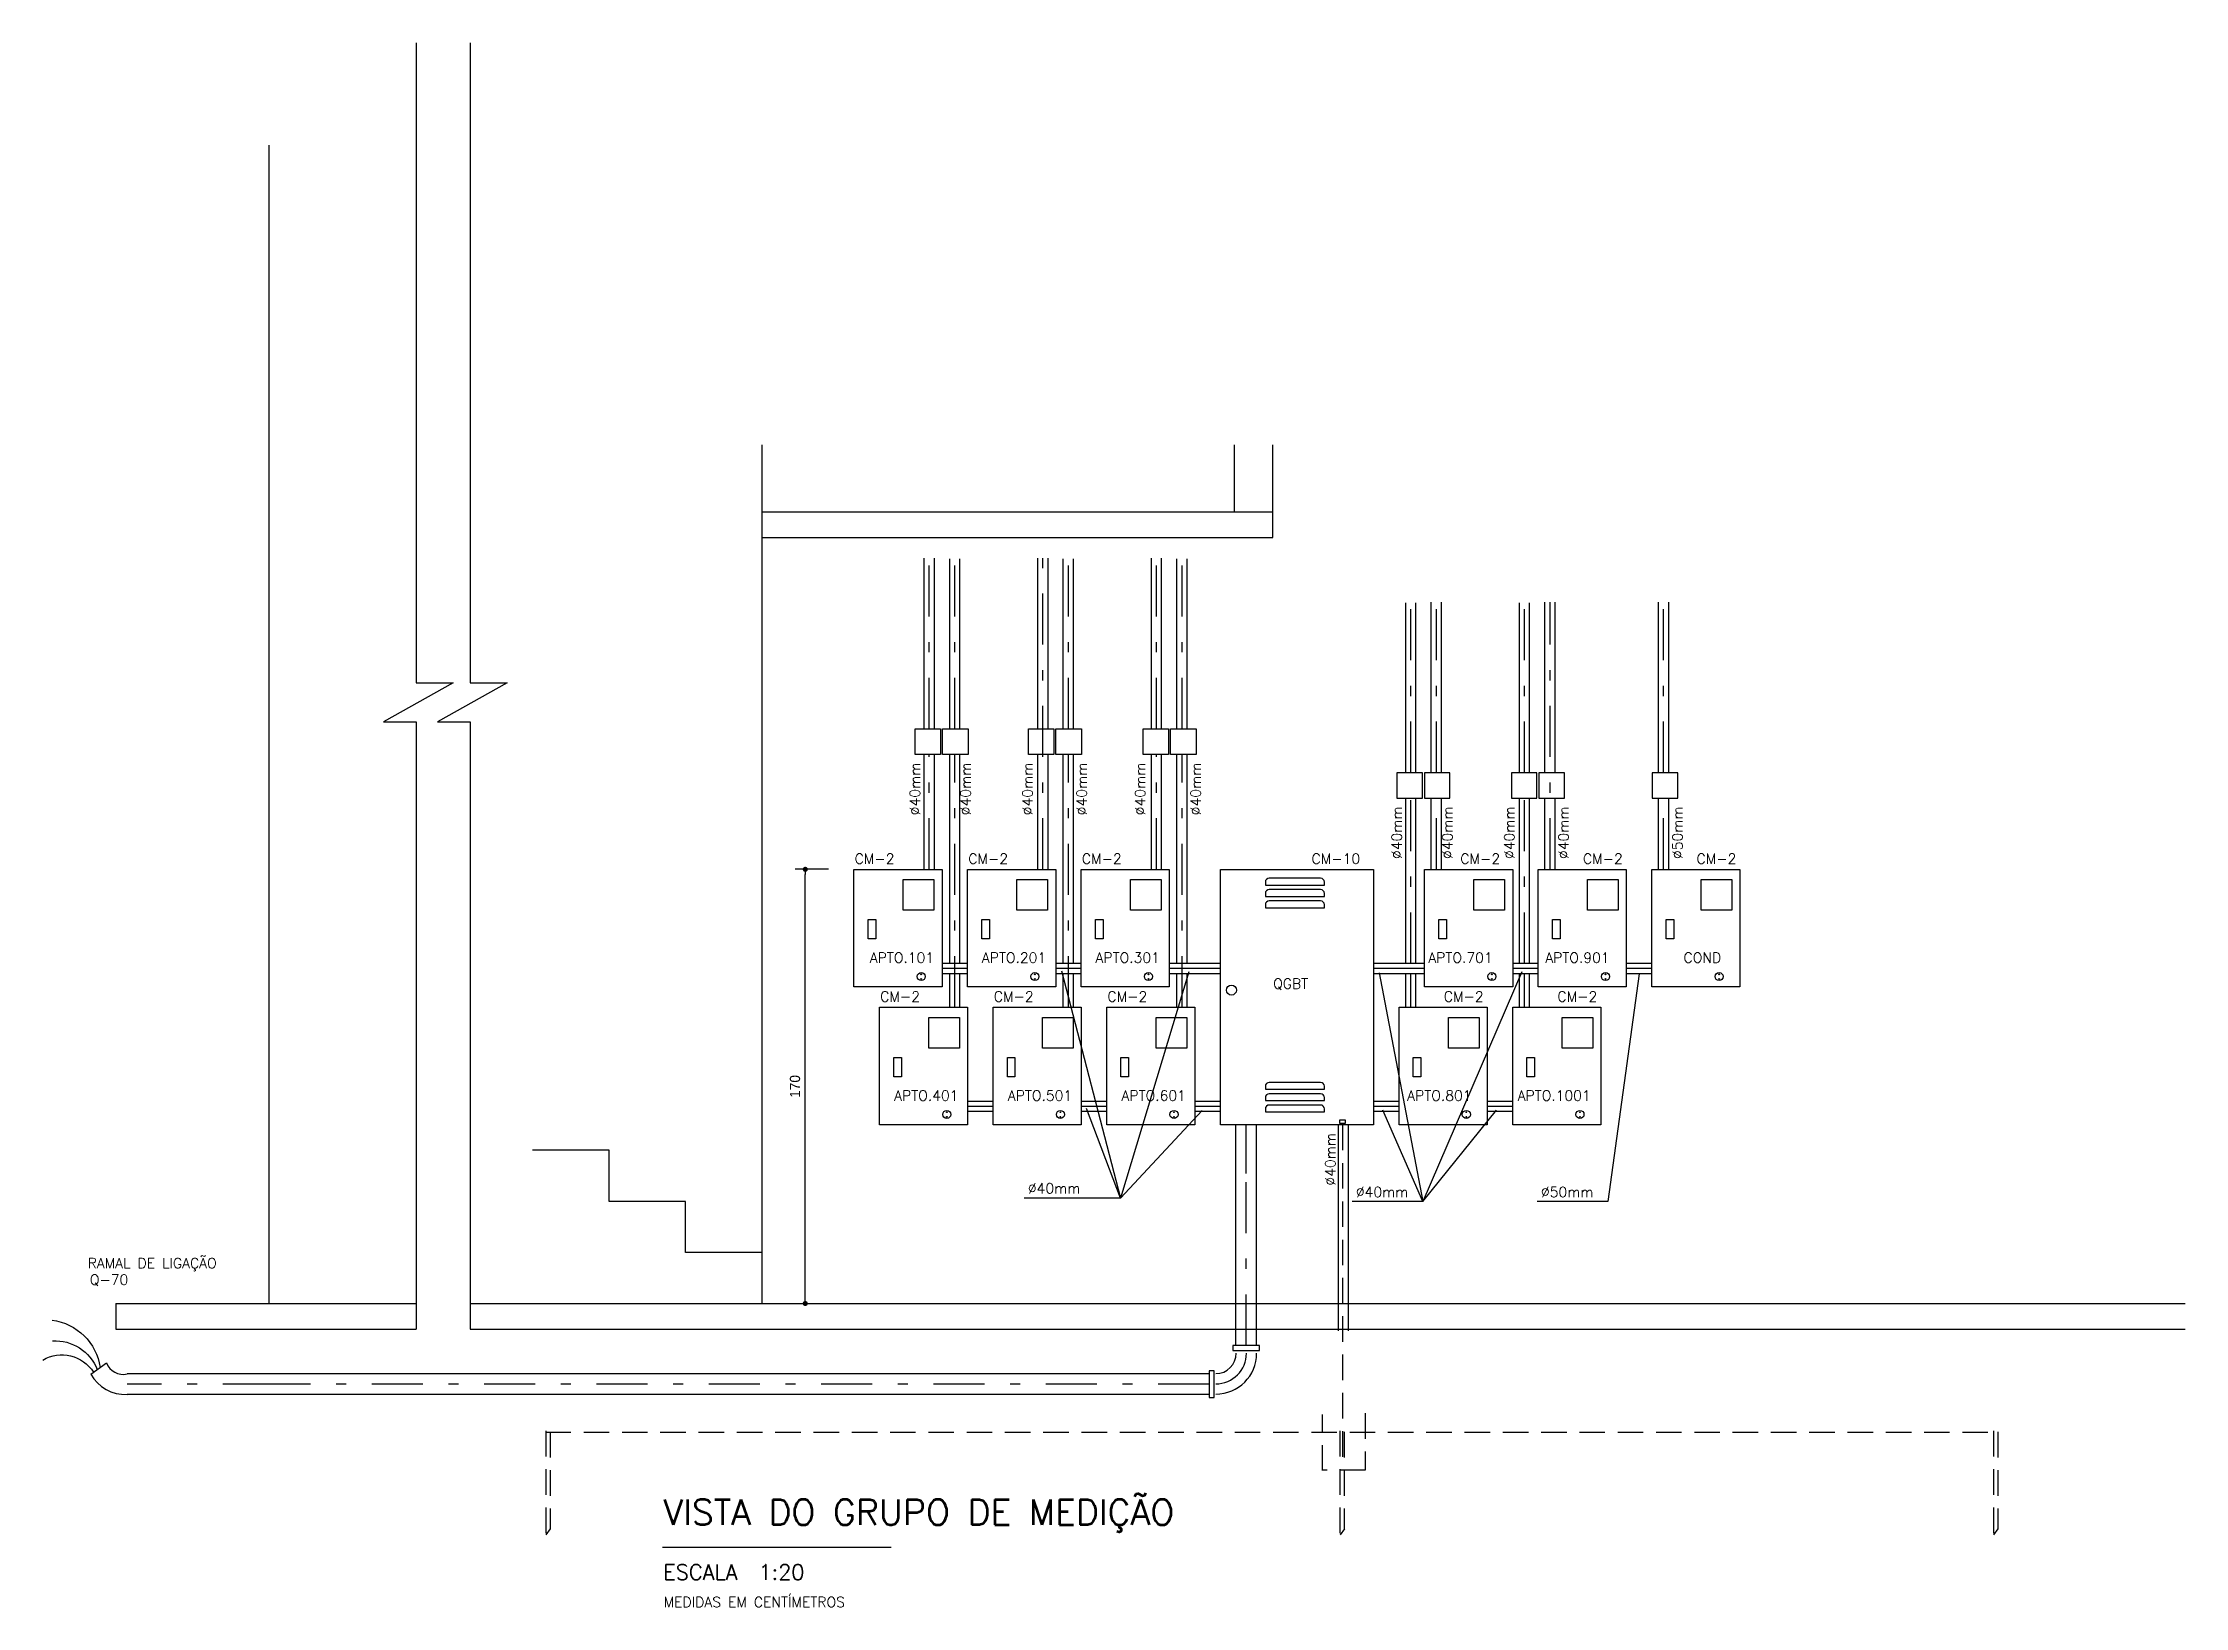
# Model space of a CAD drawing. Header units: millimetres. Extents: x 178 to 457, y 838 to 920.
# Drawn here: x 281.33 to 302.3, y 847.43 to 862.74 of the extents above; entities that cross this region are included whole.
import ezdxf

# ---------------------------------------------------------------- set-up
doc = ezdxf.new("R2010")
doc.units = ezdxf.units.MM
doc.linetypes.add('DASHDOT', pattern=[1, 0.5, -0.25, 0, -0.25])
doc.linetypes.add('HIDDEN', pattern=[0.375, 0.25, -0.125])
for name, color, linetype in [('COTAS', 1, 'Continuous'), ('MEDICAO', 4, 'Continuous'), ('MEDICAO-ELETRICA', 7, 'Continuous'), ('TEXT_MEDICAO', 2, 'Continuous'), ('TITULOS', 6, 'Continuous')]:
    doc.layers.add(name, color=color, linetype=linetype)
doc.styles.add('ROMANS', font='ROMANS.SHX', dxfattribs={"height": 0.05})
doc.dimstyles.new('MEDICAO$0', dxfattribs={"dimtxt": 0.1, "dimasz": 0.05, "dimexe": 0.1, "dimexo": 0.25, "dimgap": 0.05, "dimtad": 1, "dimdec": 4, "dimlfac": 100, "dimdsep": 46, "dimtxsty": 'Standard', "dimblk1": 'DOT', "dimblk2": 'DOT', "dimsah": 1, "dimcen": 2.5, "dimclrd": 1, "dimclre": 1, "dimclrt": 2, "dimadec": 0, "dimazin": 0, "dimtfac": 1, "dimtdec": 4, "dimtmove": 0, "dimatfit": 3, "dimldrblk": 'DOT', "dimfxl": 1, "dimtvp": 1, "dimtolj": 1, "dimtzin": 0, "dimarcsym": 0})

msp = doc.modelspace()

# ---------------------------------------------------------------- texts
at = {"layer": 'TEXT_MEDICAO', "color": 3, "style": 'ROMANS'}
for s, p in [('%%C40mm', (289.9172163, 855.1794027)), ('%%C40mm', (290.4132901, 855.1794027)), ('%%C40mm', (291.0196024, 855.1794027)), ('%%C40mm', (291.5501256, 855.1794027)), ('%%C40mm', (292.1219884, 855.1794027)), ('%%C40mm', (292.6662914, 855.1794027)), ('%%C40mm', (294.6348816, 854.750828)), ('%%C40mm', (295.1309554, 854.750828)), ('%%C40mm', (295.7372676, 854.750828)), ('%%C40mm', (296.2677908, 854.750828)), ('%%C50mm', (297.3839567, 854.750828)), ('%%C40mm', (293.9843184, 851.5544027))]:
    msp.add_text(s, height=0.1, rotation=90, dxfattribs=at).set_placement(p)
for s, p in [('CM-2', (289.2768373, 854.7041983)), ('CM-2', (290.3893373, 854.7041983)), ('CM-2', (291.5018373, 854.7041983)), ('CM-10', (293.7509365, 854.7041983)), ('CM-2', (295.2072129, 854.7041983)), ('CM-2', (296.4080873, 854.7041983)), ('CM-2', (297.5205873, 854.7041983)), ('APTO.101', (289.4245792, 853.7353186)), ('APTO.201', (290.5220743, 853.7353186)), ('APTO.301', (291.6354751, 853.7353186)), ('APTO.701', (294.8938087, 853.7353186)), ('APTO.901', (296.0390209, 853.7353186)), ('COND', (297.3933474, 853.7353186)), ('QGBT', (293.3746033, 853.4809279)), ('APTO.401', (289.6631651, 852.3852402)), ('APTO.501', (290.7765659, 852.3852402)), ('APTO.601', (291.8899666, 852.3852402)), ('APTO.801', (294.6870342, 852.3852401)), ('APTO.1001', (295.7686234, 852.3852401)), ('%%C40mm', (290.9729676, 851.4770843)), ('%%C40mm', (294.1844682, 851.4418453)), ('%%C50mm', (295.9973445, 851.4418453)), ('RAMAL DE LIGAÇÃO', (281.7659479, 850.7452485)), ('Q-70', (281.787363, 850.5833438))]:
    msp.add_text(s, height=0.1, dxfattribs=at).set_placement(p)
at = {"layer": 'TEXT_MEDICAO', "style": 'ROMANS'}
for s, p in [('CM-2', (289.5268373, 853.3541983)), ('CM-2', (290.6393373, 853.3541983)), ('CM-2', (291.7518373, 853.3541983)), ('CM-2', (295.0455873, 853.3541983)), ('CM-2', (296.1580873, 853.3541983)), ('MEDIDAS EM CENTÍMETROS', (287.4068159, 847.4276865))]:
    msp.add_text(s, height=0.1, dxfattribs=at).set_placement(p)
at = {"layer": 'TITULOS', "color": 6, "style": 'ROMANS'}
msp.add_text('VISTA DO GRUPO DE MEDIÇÃO', height=0.25, dxfattribs=at).set_placement((287.4031587, 848.2321011))
at = {"layer": 'TITULOS', "color": 4, "style": 'ROMANS'}
msp.add_text('ESCALA  1:20', height=0.15, dxfattribs=at).set_placement((287.4031587, 847.6954902))

# ---------------------------------------------------------------- blocks, each defined once
blk = doc.blocks.new('CM-2-EF')
at = {"layer": 'MEDICAO'}
for points in [[(0, 0), (0, 0.46), (0.345, 0.46), (0.345, 0)], [(0.3133, 0.4201), (0.3133, 0.3001), (0.1933, 0.3001), (0.1933, 0.4201)], [(0.0557, 0.1877), (0.0557, 0.2634), (0.0857, 0.2634), (0.0857, 0.1877)]]:
    blk.add_lwpolyline(points, close=True, dxfattribs=at)
for centre, radius in [((0.2635, 0.0403), 0.0158), ((0.2634, 0.0489), 0.00145), ((0.2634, 0.031), 0.00145)]:
    blk.add_circle(centre, radius, dxfattribs=at)
blk = doc.blocks.new('CM-10-EF')
at = {"layer": 'MEDICAO'}
for p, q in [((0.1762, 0.9501), (0.1762, 0.938)), ((0.1762, 0.938), (0.4075, 0.938)), ((0.3925, 0.9651), (0.1912, 0.9651)), ((0.4075, 0.938), (0.4075, 0.9501)), ((0.1762, 0.9058), (0.1762, 0.8938)), ((0.1762, 0.8938), (0.4075, 0.8938)), ((0.1762, 0.8616), (0.1762, 0.8495)), ((0.1762, 0.8495), (0.4075, 0.8495)), ((0.3925, 0.9208), (0.1912, 0.9208)), ((0.3925, 0.8766), (0.1912, 0.8766)), ((0.4075, 0.8938), (0.4075, 0.9058)), ((0.4075, 0.8495), (0.4075, 0.8616)), ((0.1762, 0.1508), (0.1762, 0.1388)), ((0.1762, 0.1388), (0.4075, 0.1388)), ((0.1762, 0.1065), (0.1762, 0.0945)), ((0.1762, 0.0945), (0.4075, 0.0945)), ((0.3925, 0.1658), (0.1912, 0.1658)), ((0.3925, 0.1215), (0.1912, 0.1215)), ((0.4075, 0.1388), (0.4075, 0.1508)), ((0.4075, 0.0945), (0.4075, 0.1065)), ((0.1762, 0.0623), (0.1762, 0.0502)), ((0.1762, 0.0502), (0.4075, 0.0502)), ((0.3925, 0.0773), (0.1912, 0.0773)), ((0.4075, 0.0502), (0.4075, 0.0623))]:
    blk.add_line(p, q, dxfattribs=at)
blk.add_lwpolyline([(0, 0), (0, 1), (0.6, 1), (0.6, 0)], close=True, dxfattribs=at)
blk.add_circle((0.0433, 0.5273), 0.0197, dxfattribs=at)
for centre, start, end in [((0.1912, 0.9501), 90, 180), ((0.3925, 0.9501), 0, 90), ((0.1912, 0.9058), 90, 180), ((0.1912, 0.8616), 90, 180), ((0.3925, 0.9058), 0, 90), ((0.3925, 0.8616), 0, 90), ((0.1912, 0.1508), 90, 180), ((0.1912, 0.1065), 90, 180), ((0.3925, 0.1508), 0, 90), ((0.3925, 0.1065), 0, 90), ((0.1912, 0.0623), 90, 180), ((0.3925, 0.0623), 0, 90)]:
    blk.add_arc(centre, 0.015, start, end, dxfattribs=at)
blk = doc.blocks.new('_DOT')
at = {"color": 0, "linetype": 'ByBlock'}
blk.add_line((-0.5, 0), (-1, 0), dxfattribs=at)
at = {"color": 0, "linetype": 'ByBlock', "const_width": 0.5}
blk.add_lwpolyline([(-0.25, 0, 1), (0.25, 0, 1)], format="xyb", close=True, dxfattribs=at)
blk = doc.blocks.new('*D29')
at = {"layer": 'COTAS', "color": 1, "lineweight": -2, "transparency": 16777216}
for p, q in [((289.02, 854.65), (288.693, 854.65)), ((288.793, 850.45), (288.793, 854.6)), ((288.621, 850.4), (288.893, 850.4))]:
    blk.add_line(p, q, dxfattribs=at)
at = {"layer": 'Defpoints', "color": 0, "transparency": 16777216}
for p in [(288.793, 854.65), (289.27, 854.65), (288.371, 850.4)]:
    blk.add_point(p, dxfattribs=at)
at = {"layer": 'COTAS', "color": 1, "lineweight": -2, "transparency": 16777216, "xscale": 0.05, "yscale": 0.05, "zscale": 0.05}
for p, rotation in [((288.793, 854.65), 90), ((288.793, 850.4), 270)]:
    blk.add_blockref('_DOT', p, dxfattribs=dict(at, rotation=rotation))
at = {"layer": 'COTAS', "color": 2, "transparency": 16777216, "insert": (288.693, 852.525), "char_height": 0.1, "attachment_point": 5, "rotation": 90}
blk.add_mtext('\\A1;{170}', dxfattribs=at)

# ---------------------------------------------------------------- dimensions: what is measured, and where the dimension line sits
at = {"layer": 'COTAS'}
dim = msp.add_linear_dim(base=(288.7931245, 854.64963), p1=(288.3714357, 850.39963), p2=(289.2701116, 854.64963), angle=90, text='{170}', dimstyle='MEDICAO$0', dxfattribs=at)
dim.commit()
dim.dimension.update_dxf_attribs({"geometry": '*D29', "text_midpoint": (288.6931245, 852.52463)})

# ---------------------------------------------------------------- linework, layer by layer
at = {"layer": 'MEDICAO', "color": 2}
for p, q in [((284.9834487, 862.7402297), (284.9834487, 856.4746712)), ((285.5113325, 862.7402297), (285.5113325, 856.4746712)), ((289.9576116, 856.02463), (289.9576116, 857.6944695)), ((290.0576116, 856.02463), (290.0576116, 857.6944695)), ((290.2076116, 856.02463), (290.2076116, 857.6884808)), ((290.3076116, 856.02463), (290.3076116, 857.6884808)), ((291.0701116, 856.02463), (291.0701116, 857.6944695)), ((291.1701116, 856.02463), (291.1701116, 857.6944695)), ((291.3201116, 856.02463), (291.3201116, 857.6884808)), ((291.4201116, 856.02463), (291.4201116, 857.6884808)), ((292.1826116, 856.02463), (292.1826116, 857.6944695)), ((292.2826116, 856.02463), (292.2826116, 857.6944695)), ((292.4326116, 856.02463), (292.4326116, 857.6884808)), ((292.5326116, 856.02463), (292.5326116, 857.6884808)), ((294.6730351, 855.5960553), (294.6730351, 857.2599061)), ((294.7730351, 855.5960553), (294.7730351, 857.2599061)), ((294.9230351, 855.5960553), (294.9230351, 857.2658948)), ((295.0230351, 855.5960553), (295.0230351, 857.2658948)), ((295.7855351, 855.5960553), (295.7855351, 857.2599061)), ((295.8855351, 855.5960553), (295.8855351, 857.2599061)), ((296.0355351, 855.5960553), (296.0355351, 857.2658948)), ((296.1355351, 855.5960553), (296.1355351, 857.2658948)), ((297.1480351, 855.5960553), (297.1480351, 857.2658948)), ((297.2480351, 855.5960553), (297.2480351, 857.2658948)), ((285.344776, 856.4746712), (284.663988, 856.0935817)), ((284.9834487, 856.4746712), (285.344776, 856.4746712)), ((285.8726598, 856.4746712), (285.1918718, 856.0935817)), ((285.5113325, 856.4746712), (285.8726598, 856.4746712)), ((284.663988, 856.0935817), (284.9834487, 856.0935817)), ((284.9834487, 856.0935817), (284.9834487, 850.14963)), ((285.1918718, 856.0935817), (285.5113325, 856.0935817)), ((285.5113325, 856.0935817), (285.5113325, 850.14963)), ((289.9576116, 854.64963), (289.9576116, 855.77463)), ((290.0576116, 854.64963), (290.0576116, 855.77463)), ((290.2076116, 853.7282047), (290.2076116, 855.77463)), ((290.3076116, 853.7282047), (290.3076116, 855.77463)), ((291.0701116, 854.64963), (291.0701116, 855.77463)), ((291.1701116, 854.64963), (291.1701116, 855.77463)), ((291.3201116, 853.7282047), (291.3201116, 855.77463)), ((291.4201116, 853.7282047), (291.4201116, 855.77463)), ((292.1826116, 854.64963), (292.1826116, 855.77463)), ((292.2826116, 854.64963), (292.2826116, 855.77463)), ((292.4326116, 853.7282047), (292.4326116, 855.77463)), ((292.5326116, 853.7282047), (292.5326116, 855.77463)), ((294.6730351, 853.7282047), (294.6730351, 855.3460553)), ((294.7730351, 853.7282047), (294.7730351, 855.3460553)), ((294.9230351, 854.64963), (294.9230351, 855.3460553)), ((295.0230351, 854.64963), (295.0230351, 855.3460553)), ((295.7855351, 853.7282047), (295.7855351, 855.3460553)), ((295.8855351, 853.7282047), (295.8855351, 855.3460553)), ((296.0355351, 854.64963), (296.0355351, 855.3460553)), ((296.1355351, 854.64963), (296.1355351, 855.3460553)), ((297.1480351, 854.64963), (297.1480351, 855.3460553)), ((297.2480351, 854.64963), (297.2480351, 855.3460553)), ((290.3849732, 853.7282047), (290.1326116, 853.7282047)), ((290.3849732, 853.6282047), (290.1326116, 853.6282047)), ((290.2076116, 853.29963), (290.2076116, 853.6282047)), ((290.3076116, 853.29963), (290.3076116, 853.6282047)), ((291.4974732, 853.7282047), (291.2451116, 853.7282047)), ((291.4974732, 853.6282047), (291.2451116, 853.6282047)), ((291.3201116, 853.29963), (291.3201116, 853.6282047)), ((291.4201116, 853.29963), (291.4201116, 853.6282047)), ((292.8576116, 853.7282047), (292.3576116, 853.7282047)), ((292.8576116, 853.6282047), (292.3576116, 853.6282047)), ((292.4326116, 853.29963), (292.4326116, 853.6282047)), ((292.5326116, 853.29963), (292.5326116, 853.6282047)), ((294.8576116, 853.7282047), (294.3576116, 853.7282047)), ((294.8576116, 853.6282047), (294.3576116, 853.6282047)), ((294.6730351, 853.29963), (294.6730351, 853.6282047)), ((294.7730351, 853.29963), (294.7730351, 853.6282047)), ((295.9724732, 853.7282047), (295.7201116, 853.7282047)), ((295.9724732, 853.6282047), (295.7201116, 853.6282047)), ((295.7855351, 853.29963), (295.7855351, 853.6282047)), ((295.8855351, 853.29963), (295.8855351, 853.6282047)), ((297.0849732, 853.7282047), (296.8326116, 853.7282047)), ((297.0849732, 853.6282047), (296.8326116, 853.6282047)), ((290.6349732, 852.3782047), (290.3826116, 852.3782047)), ((291.7474732, 852.3782047), (291.4951116, 852.3782047)), ((292.8599732, 852.3782047), (292.6076116, 852.3782047)), ((294.6076116, 852.3782047), (294.3552501, 852.3782047)), ((295.7224732, 852.3782047), (295.4701116, 852.3782047)), ((290.6349732, 852.2782047), (290.3826116, 852.2782047)), ((291.7474732, 852.2782047), (291.4951116, 852.2782047)), ((292.8599732, 852.2782047), (292.6076116, 852.2782047)), ((293.0104331, 849.9889458), (293.0104331, 852.14963)), ((293.0104331, 851.674084), (293.0104331, 852.14963)), ((293.2104331, 849.9889458), (293.2104331, 852.14963)), ((293.2104331, 851.674084), (293.2104331, 852.14963)), ((294.0138521, 850.1322772), (294.0138521, 852.14963)), ((294.1138521, 850.1322772), (294.1138521, 852.14963)), ((294.6076116, 852.2782047), (294.3552501, 852.2782047)), ((295.7224732, 852.2782047), (295.4701116, 852.2782047)), ((283.5896766, 849.7105078), (282.1526964, 849.7105078)), ((292.7485232, 849.7105078), (283.5896766, 849.7105078)), ((283.5896766, 849.5105078), (282.1526964, 849.5105078)), ((292.7485232, 849.5105078), (283.5896766, 849.5105078))]:
    msp.add_line(p, q, dxfattribs=at)
at = {"layer": 'MEDICAO'}
for p, q in [((283.541522, 861.7400033), (283.541522, 850.39963)), ((288.3714357, 858.14963), (293.3714357, 858.14963)), ((288.3714357, 857.89963), (293.3714357, 857.89963)), ((282.041522, 850.39963), (284.9834487, 850.39963)), ((282.041522, 850.39963), (282.041522, 850.14963)), ((285.5113325, 850.39963), (285.7484613, 850.39963)), ((285.7484613, 850.39963), (302.3048481, 850.39963)), ((282.041522, 850.14963), (284.9834487, 850.14963)), ((285.5113325, 850.14963), (285.7484613, 850.14963)), ((285.7484613, 850.14963), (302.3048481, 850.14963))]:
    msp.add_line(p, q, dxfattribs=at)
at = {"layer": 'MEDICAO', "color": 3}
for p, q in [((283.541522, 859.64963), (283.5385605, 859.64963)), ((288.3714357, 850.89963), (288.3714357, 858.8057381)), ((292.9964357, 858.14963), (292.9964357, 858.8057381)), ((293.3714357, 857.89963), (293.3714357, 858.8057381)), ((286.8714357, 851.89963), (286.1214357, 851.89963)), ((286.8714357, 851.39963), (286.8714357, 851.89963)), ((287.6214357, 851.39963), (286.8714357, 851.39963)), ((287.6214357, 850.89963), (287.6214357, 851.39963)), ((288.3714357, 850.89963), (287.6214357, 850.89963)), ((288.3714357, 850.39963), (288.3714357, 850.89963)), ((281.7991891, 849.7095562), (281.9517368, 849.8185767))]:
    msp.add_line(p, q, dxfattribs=at)
at = {"layer": 'MEDICAO', "color": 1, "linetype": 'DASHDOT'}
for p, q in [((290.0076116, 856.02463), (290.0076116, 857.6944695)), ((290.2576116, 856.02463), (290.2576116, 857.6884808)), ((291.1201116, 854.64963), (291.1201116, 857.6944695)), ((291.3701116, 856.02463), (291.3701116, 857.6884808)), ((292.2326116, 856.02463), (292.2326116, 857.6944695)), ((292.4826116, 856.02463), (292.4826116, 857.6884808)), ((294.7230351, 855.5960553), (294.7230351, 857.2599061)), ((294.9730351, 855.5960553), (294.9730351, 857.2658948)), ((295.8355351, 855.5960553), (295.8355351, 857.2599061)), ((296.0855351, 854.64963), (296.0855351, 857.2658948)), ((297.1980351, 855.5960553), (297.1980351, 857.2658948)), ((290.0076116, 854.64963), (290.0076116, 855.77463)), ((290.2576116, 853.29963), (290.2576116, 855.77463)), ((291.3701116, 853.29963), (291.3701116, 855.77463)), ((292.2326116, 854.64963), (292.2326116, 855.77463)), ((292.4826116, 853.29963), (292.4826116, 855.77463)), ((294.7230351, 853.7282047), (294.7230351, 855.3460553)), ((294.9730351, 854.64963), (294.9730351, 855.3460553)), ((295.8355351, 853.7282047), (295.8355351, 855.3460553)), ((297.1980351, 854.64963), (297.1980351, 855.3460553)), ((290.3849732, 853.6782047), (290.1326116, 853.6782047)), ((291.4974732, 853.6782047), (291.2451116, 853.6782047)), ((292.8576116, 853.6782047), (292.3576116, 853.6782047)), ((294.8576116, 853.6782047), (294.3576116, 853.6782047)), ((294.7230351, 853.29963), (294.7230351, 853.6282047)), ((295.9724732, 853.6782047), (295.7201116, 853.6782047)), ((295.8355351, 853.29963), (295.8355351, 853.6282047)), ((297.0849732, 853.6782047), (296.8326116, 853.6782047)), ((290.6349732, 852.3282047), (290.3826116, 852.3282047)), ((291.7474732, 852.3282047), (291.4951116, 852.3282047)), ((292.8599732, 852.3282047), (292.6076116, 852.3282047)), ((294.6076116, 852.3282047), (294.3552501, 852.3282047)), ((295.7224732, 852.3282047), (295.4701116, 852.3282047)), ((293.1104331, 849.9889458), (293.1104331, 852.14963)), ((293.1104331, 851.674084), (293.1104331, 852.14963)), ((283.5896766, 849.6105078), (282.1526964, 849.6105078)), ((292.7485232, 849.6105078), (283.5896766, 849.6105078))]:
    msp.add_line(p, q, dxfattribs=at)
at = {"layer": 'MEDICAO', "color": 2, "linetype": 'HIDDEN'}
msp.add_line((286.2489553, 849.1395461), (300.4497442, 849.1395461), dxfattribs=at)
at = {"layer": 'MEDICAO'}
for points in [[(289.8684644, 855.77463), (289.8684644, 856.02463), (290.1184644, 856.02463), (290.1184644, 855.77463)], [(290.1376545, 855.77463), (290.1376545, 856.02463), (290.3876545, 856.02463), (290.3876545, 855.77463)], [(290.9787023, 855.77463), (290.9787023, 856.02463), (291.2287023, 856.02463), (291.2287023, 855.77463)], [(291.2478924, 855.77463), (291.2478924, 856.02463), (291.4978924, 856.02463), (291.4978924, 855.77463)], [(292.100327, 855.77463), (292.100327, 856.02463), (292.350327, 856.02463), (292.350327, 855.77463)], [(292.3695171, 855.77463), (292.3695171, 856.02463), (292.6195171, 856.02463), (292.6195171, 855.77463)], [(294.8361297, 855.3460553), (294.8361297, 855.5960553), (294.5861297, 855.5960553), (294.5861297, 855.3460553)], [(295.1053198, 855.3460553), (295.1053198, 855.5960553), (294.8553198, 855.5960553), (294.8553198, 855.3460553)], [(295.9577544, 855.3460553), (295.9577544, 855.5960553), (295.7077544, 855.5960553), (295.7077544, 855.3460553)], [(296.2269444, 855.3460553), (296.2269444, 855.5960553), (295.9769444, 855.5960553), (295.9769444, 855.3460553)], [(297.3371824, 855.3460553), (297.3371824, 855.5960553), (297.0871824, 855.5960553), (297.0871824, 855.3460553)]]:
    msp.add_lwpolyline(points, close=True, dxfattribs=at)
for points in [[(281.4174535, 850.2369166, -0.3358974406), (281.8888326, 849.7736213, -0.3358974406)], [(281.4227333, 850.0346258, -0.323650639), (281.8596912, 849.752795, -0.323650639)], [(281.3276965, 849.8464073, -0.4038474389), (281.8237126, 849.7270823, -0.4038474389)]]:
    msp.add_lwpolyline(points, format="xyb", dxfattribs=at)
at = {"layer": 'MEDICAO', "color": 2}
for points in [[(293.2419524, 849.9407006), (293.2419524, 849.9889458), (292.9789139, 849.9889458), (292.9789139, 849.9407006)], [(292.7967683, 849.742027), (292.7485232, 849.742027), (292.7485232, 849.4789886), (292.7967683, 849.4789886)]]:
    msp.add_lwpolyline(points, close=True, dxfattribs=at)
at = {"layer": 'MEDICAO', "color": 3}
for centre, radius, start, end in [((282.1130401, 849.8776467), 0.171779, 200.11296277, 283.34748388), ((282.1286832, 849.8812969), 0.3715658, 207.5296705, 273.70543958)]:
    msp.add_arc(centre, radius, start, end, dxfattribs=at)
at = {"layer": 'MEDICAO', "color": 2}
for radius in [0.2, 0.4]:
    msp.add_arc((292.8130412, 849.9133984), radius, 270, 0, dxfattribs=at)
at = {"layer": 'MEDICAO', "color": 1, "linetype": 'DASHDOT'}
msp.add_arc((292.8130412, 849.9133984), 0.3, 270, 0, dxfattribs=at)
at = {"layer": 'MEDICAO-ELETRICA', "color": 2, "linetype": 'HIDDEN'}
for p, q in [((294.0537198, 852.14963), (294.0537198, 848.7676934)), ((293.8577558, 848.7643874), (293.8577558, 849.3140174)), ((294.277037, 849.3261374), (294.277037, 848.7676934)), ((286.2518205, 849.1529186), (286.2518205, 848.1389486)), ((286.2945789, 849.1434422), (286.2945789, 848.1958058)), ((294.0287906, 849.1529186), (294.0287906, 848.1389486)), ((294.071549, 849.1434422), (294.071549, 848.1958058)), ((300.4269762, 849.1529186), (300.4269762, 848.1389486)), ((300.4697346, 849.1434422), (300.4697346, 848.1958058)), ((294.277037, 848.7676934), (293.8630766, 848.7676934)), ((286.2954741, 848.1947042), (286.2541077, 848.1347606)), ((294.0724442, 848.1947042), (294.0310778, 848.1347606)), ((300.4706298, 848.1947042), (300.4292634, 848.1347606))]:
    msp.add_line(p, q, dxfattribs=at)
at = {"layer": 'MEDICAO-ELETRICA', "color": 2}
msp.add_lwpolyline([(294.026673, 852.1629528), (294.026673, 852.1962852), (294.0793134, 852.1962852), (294.0793134, 852.1629528)], close=True, dxfattribs=at)
at = {"layer": 'TEXT_MEDICAO'}
for p, q in [((291.3031876, 853.6550238), (291.8784953, 851.4325352)), ((292.5481157, 853.6456065), (291.8784953, 851.4325352)), ((294.41424, 853.6380625), (294.8405235, 851.3972962)), ((295.8112854, 853.6463659), (294.8405235, 851.3972962)), ((296.9587924, 853.6282047), (296.6533998, 851.3972962)), ((291.8784953, 851.4325352), (291.5484007, 852.3083465)), ((291.8784953, 851.4325352), (292.6801535, 852.2895118)), ((294.8405235, 851.3972962), (294.4475031, 852.292904)), ((294.8405235, 851.3972962), (295.561813, 852.292904)), ((291.8784953, 851.4325352), (290.9353679, 851.4325352)), ((294.8405235, 851.3972962), (294.1468684, 851.3972962)), ((296.6533998, 851.3972962), (295.9597447, 851.3972962))]:
    msp.add_line(p, q, dxfattribs=at)
at = {"layer": 'TITULOS', "color": 8}
msp.add_line((287.3937379, 848.0155739), (289.6358719, 848.0155739), dxfattribs=at)

# ---------------------------------------------------------------- block references
at = {"layer": 'MEDICAO', "xscale": 2.5, "yscale": 2.5, "zscale": 2.5}
for name, p in [('CM-2-EF', (289.2701116, 853.49963)), ('CM-2-EF', (290.3826116, 853.49963)), ('CM-2-EF', (291.4951116, 853.49963)), ('CM-10-EF', (292.8576116, 852.14963)), ('CM-2-EF', (294.8576116, 853.49963)), ('CM-2-EF', (295.9701116, 853.49963)), ('CM-2-EF', (297.0826116, 853.49963)), ('CM-2-EF', (289.5201116, 852.14963)), ('CM-2-EF', (290.6326116, 852.14963)), ('CM-2-EF', (291.7451116, 852.14963)), ('CM-2-EF', (294.6076116, 852.14963)), ('CM-2-EF', (295.7201116, 852.14963))]:
    msp.add_blockref(name, p, dxfattribs=at)

msp.set_redraw_order([(e.dxf.handle, doc.entitydb.next_handle()) for e in msp.query("TEXT MTEXT ATTDEF DIMENSION ARC_DIMENSION")])  # texts and dimensions are drawn at this point

doc.saveas('drawing.dxf')
